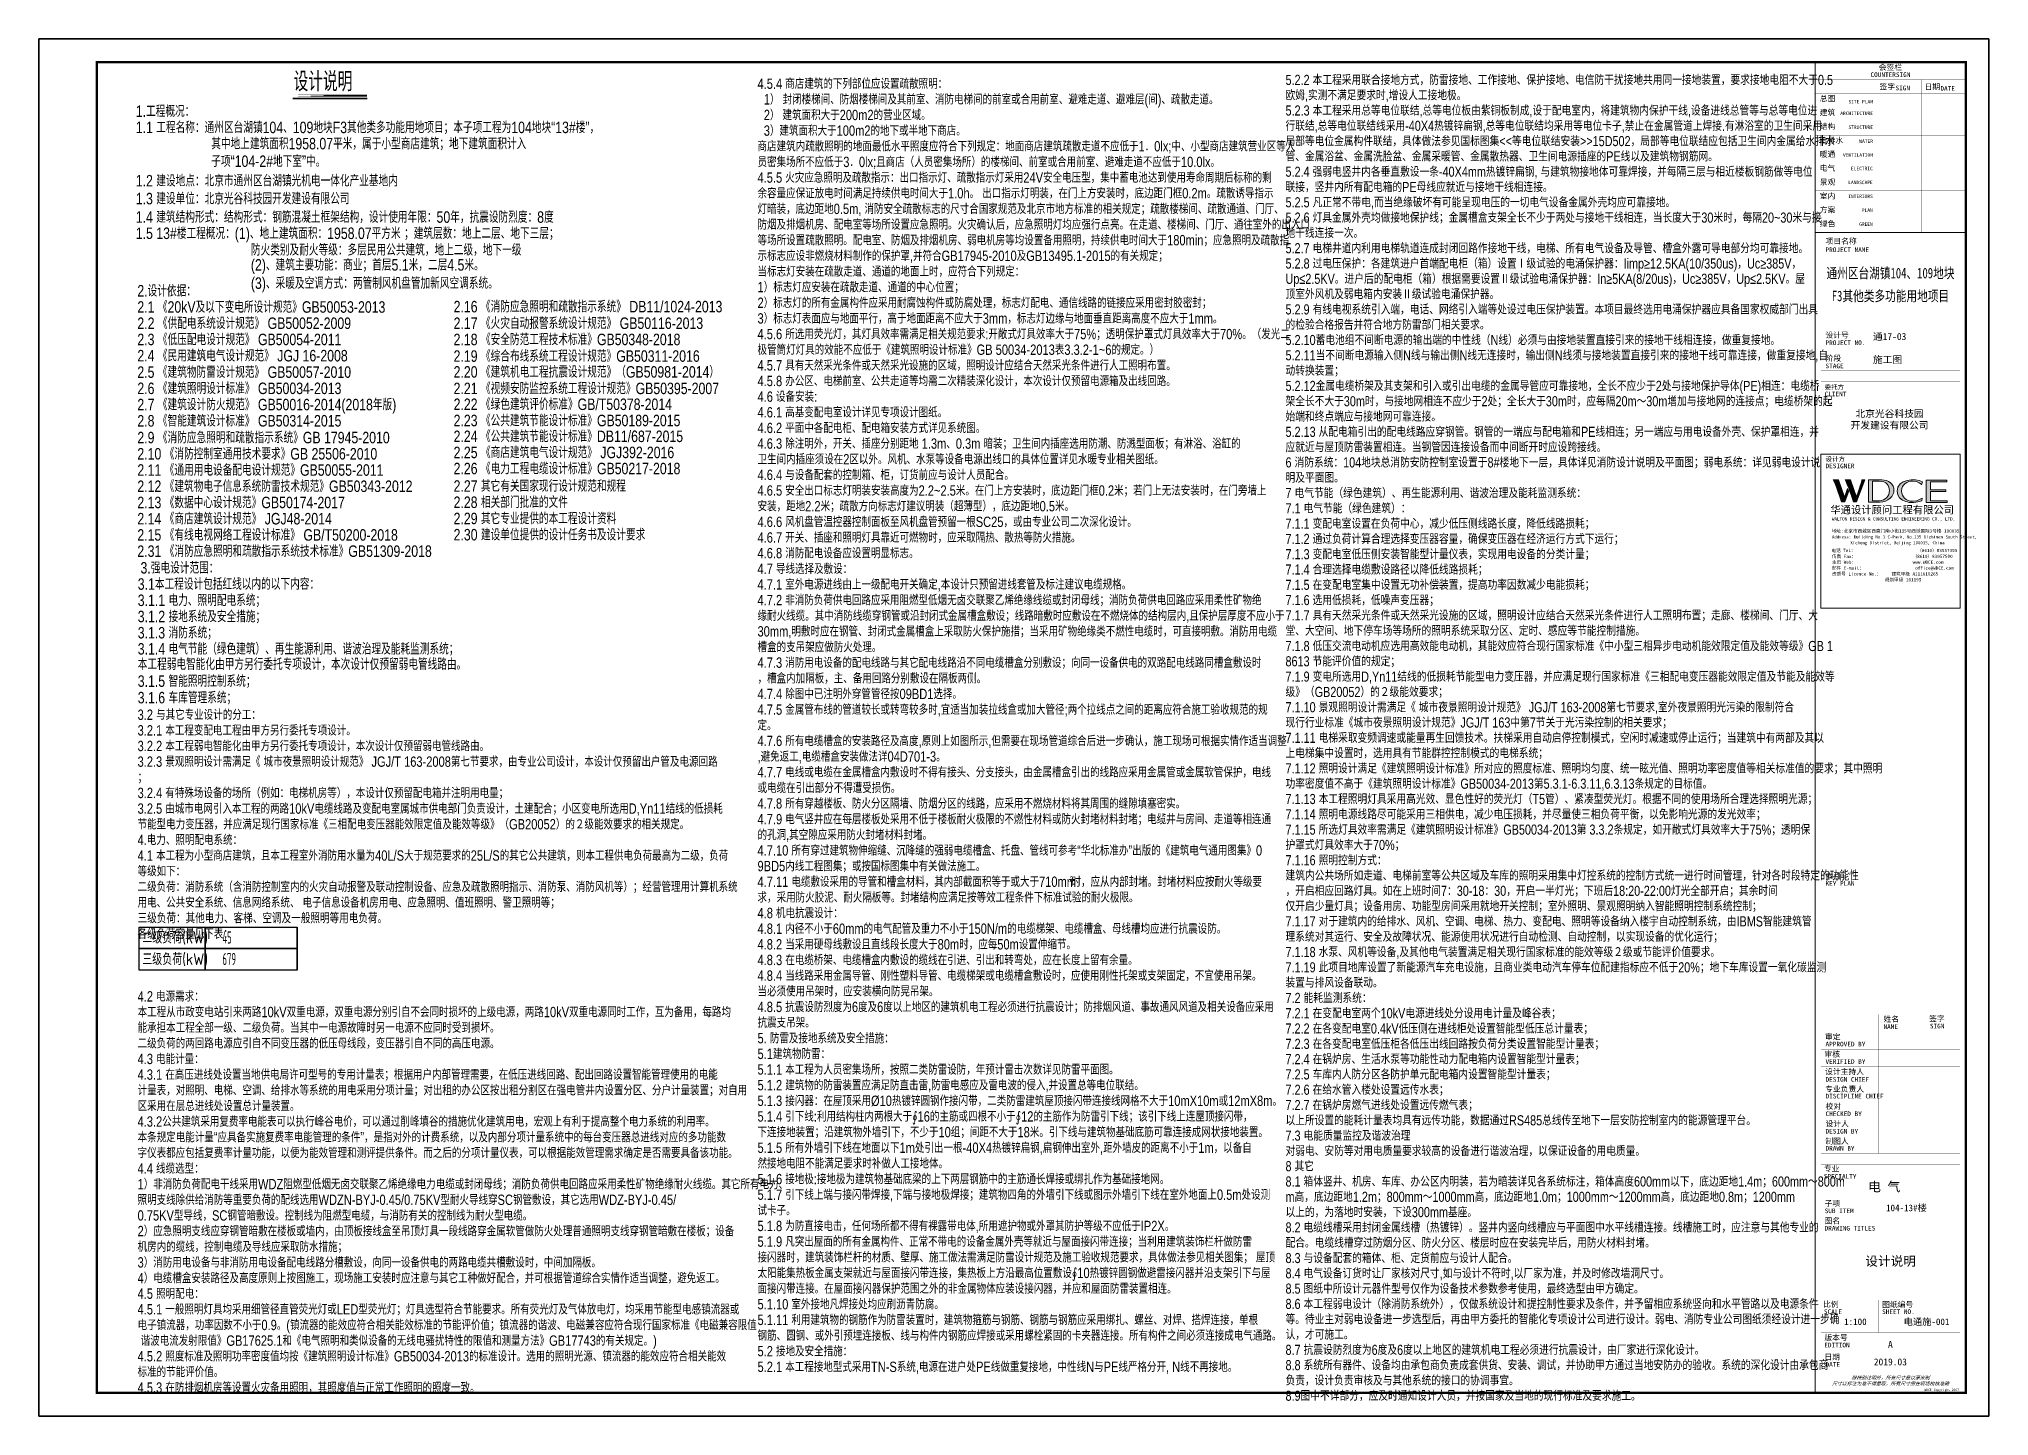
# Model space of a CAD drawing. Extents: x -179932 to 111184, y 127561 to 305761.
# Drawn here: x -179932 to -95832, y 246361 to 305761 of the extents above; entities that cross this region are included whole.
import ezdxf
from ezdxf.enums import TextEntityAlignment as Align

# ---------------------------------------------------------------- set-up
doc = ezdxf.new("R2010")
doc.units = 0
doc.header["$LTSCALE"] = 1000
doc.layers.get('0').update_dxf_attribs({"linetype": 'CONTINUOUS'})
doc.layers.get('Defpoints').update_dxf_attribs({"linetype": 'CONTINUOUS'})
for name, color, linetype in [('DIM-箱柜', 3, 'CONTINUOUS'), ('TEL_TEXT', 3, 'CONTINUOUS'), ('TEL_TITLE', 7, 'CONTINUOUS'), ('内审意见修改', 2, 'CONTINUOUS'), ('字', 7, 'CONTINUOUS')]:
    doc.layers.add(name, color=color, linetype=linetype)
doc.layers.add('内审要求修改2.10', color=6, linetype='CONTINUOUS', plot=False)
doc.layers.get('内审要求修改2.10').off()
doc.styles.add('_HZTXT', font='ROS', dxfattribs={"width": 0.8, "bigfont": 'JD'})
doc.styles.add('_HZXY', font='ros.shx', dxfattribs={"width": 0.7, "bigfont": 'jd.shx'})
doc.styles.get("Standard").update_dxf_attribs({"font": 'GBENOR', "bigfont": 'GBCBIG'})
doc.styles.add('华文细黑', font='STXIHEI.TTF')
doc.styles.add('图签信息$0$hwxh', font='STXIHEI.TTF')
doc.styles.add('图签信息$0$华文细黑', font='STXIHEI.TTF', dxfattribs={"height": 10})

msp = doc.modelspace()

# ---------------------------------------------------------------- texts
at = {"layer": 'TEL_TEXT', "width": 0.8}
for s, height, style, p in [('设计说明', 833.3, '_HZXY', (-168952, 303507)), ('4.5.4 商店建筑的下列部位应设置疏散照明：', 446.51, '_HZTXT', (-148943, 303610)), ('5.2.2 本工程采用联合接地方式，防雷接地、工作接地、保护接地、电信防干扰接地共用同一接地装置，要求接地电阻不大于0.5', 436.59, '_HZTXT', (-126172, 303778)), ('欧姆,实测不满足要求时,增设人工接地极。', 436.59, '_HZTXT', (-126172, 303118)), ('1.工程概况：', 496.1, '_HZTXT', (-175758, 302399)), ('2） 建筑面积大于200m2的营业区域。', 446.51, '_HZTXT', (-148673, 302260)), ('1） 封闭楼梯间、防烟楼梯间及其前室、消防电梯间的前室或合用前室、避难走道、避难层(间)、疏散走道。', 446.51, '_HZTXT', (-148673, 302935)), ('5.2.3 本工程采用总等电位联结,总等电位板由紫铜板制成,设于配电室内，将建筑物内保护干线,设备进线总管等与总等电位进', 436.59, '_HZTXT', (-126172, 302458)), ('1.1 工程名称：通州区台湖镇104、109地块F3其他类多功能用地项目；本子项工程为104地块“13#楼”，', 496.12, '_HZTXT', (-175758, 301699)), ('3）建筑面积大于100m2的地下或半地下商店。', 446.51, '_HZTXT', (-148673, 301585)), ('行联结,总等电位联结线采用-40X4热镀锌扁钢,总等电位联结均采用等电位卡子,禁止在金属管道上焊接.有淋浴室的卫生间采用', 436.59, '_HZTXT', (-126172, 301798)), ('商店建筑内疏散照明的地面最低水平照度应符合下列规定：地面商店建筑疏散走道不应低于1．0lx;中、小型商店建筑营业区等人', 446.51, '_HZTXT', (-148943, 300910)), ('局部等电位金属构件联结，具体做法参见国标图集<<等电位联结安装>>15D502，局部等电位联结应包括卫生间内金属给水排水', 436.59, '_HZTXT', (-126172, 301138)), ('子项“104-2#地下室”中。 ', 496.12, '_HZTXT', (-172502, 300241)), ('员密集场所不应低于3．0lx;且商店（人员密集场所）的楼梯间、前室或合用前室、避难走道不应低于10.0lx。', 446.51, '_HZTXT', (-148943, 300235)), ('管、金属浴盆、金属洗脸盆、金属采暖管、金属散热器、卫生间电源插座的PE线以及建筑物钢筋网。', 436.59, '_HZTXT', (-126172, 300478)), ('5.2.4 强弱电竖井内各垂直敷设一条-40X4mm热镀锌扁钢, 与建筑物接地体可靠焊接，并每隔三层与相近楼板钢筋做等电位', 436.59, '_HZTXT', (-126172, 299818)), ('1.2 建设地点：北京市通州区台湖镇光机电一体化产业基地内 ', 496.12, '_HZTXT', (-175758, 299399)), ('4.5.5 火灾应急照明及疏散指示：出口指示灯、疏散指示灯采用24V安全电压型，集中蓄电池达到使用寿命周期后标称的剩', 446.51, '_HZTXT', (-148943, 299560)), ('联接，竖井内所有配电箱的PE母线应就近与接地干线相连接。', 436.59, '_HZTXT', (-126172, 299158)), ('1.3 建设单位：北京光谷科技园开发建设有限公司', 496.12, '_HZTXT', (-175758, 298629)), ('余容量应保证放电时间满足持续供电时间大于1.0h。 出口指示灯明装，在门上方安装时，底边距门框0.2m。疏散诱导指示', 446.51, '_HZTXT', (-148943, 298885)), ('灯暗装，底边距地0.5m, 消防安全疏散标志的尺寸合国家规范及北京市地方标准的相关规定；疏散楼梯间、疏散通道、门厅、', 446.51, '_HZTXT', (-148943, 298210)), ('5.2.5 凡正常不带电,而当绝缘破坏有可能呈现电压的一切电气设备金属外壳均应可靠接地。', 436.59, '_HZTXT', (-126172, 298498)), ('1.4 建筑结构形式：结构形式：钢筋混凝土框架结构，设计使用年限：50年，抗震设防烈度：8度  ', 496.12, '_HZTXT', (-175758, 297832)), ('防烟及排烟机房、配电室等场所设置应急照明。火灾确认后，应急照明灯均应强行点亮。在走道、楼梯间、门厅、通往室外的出入口', 446.51, '_HZTXT', (-148943, 297535)), ('5.2.6 灯具金属外壳均做接地保护线；金属槽盒支架全长不少于两处与接地干线相连，当长度大于30米时，每隔20~30米与接', 436.59, '_HZTXT', (-126172, 297838)), ('1.5 13#楼工程概况：(1)、地上建筑面积：1958.07平方米 ；建筑层数：地上二层、地下三层；', 496.12, '_HZTXT', (-175758, 297132)), ('防火类别及耐火等级：多层民用公共建筑，地上二级，地下一级 ', 496.12, '_HZTXT', (-170794, 296417)), ('等场所设置疏散照明。配电室、防烟及排烟机房、弱电机房等均设置备用照明，持续供电时间大于180min；应急照明及疏散指', 446.51, '_HZTXT', (-148943, 296860)), ('地干线连接一次。', 436.6, '_HZTXT', (-126172, 297178)), ('5.2.7 电梯井道内利用电梯轨道连成封闭回路作接地干线，电梯、所有电气设备及导管、槽盒外露可导电部分均可靠接地。', 436.59, '_HZTXT', (-126172, 296518)), ('(2)、建筑主要功能：商业；首层5.1米，二层4.5米。  ', 496.12, '_HZTXT', (-170794, 295769)), ('示标志应设非燃烧材料制作的保护罩,并符合GB17945-2010及GB13495.1-2015的有关规定；', 446.51, '_HZTXT', (-148943, 296185)), ('5.2.8 过电压保护：各建筑进户首端配电柜（箱）设置Ⅰ级试验的电涌保护器：Iimp≥12.5KA(10/350us)，Uc≥385V，', 436.59, '_HZTXT', (-126172, 295858)), ('2.设计依据：', 496.1, '_HZTXT', (-175690, 294652)), ('(3)、采暖及空调方式：两管制风机盘管加新风空调系统。', 496.12, '_HZTXT', (-170794, 294982)), ('1）标志灯应安装在疏散走道、通道的中心位置；', 446.51, '_HZTXT', (-148943, 294835)), ('当标志灯安装在疏散走道、通道的地面上时，应符合下列规定：', 446.51, '_HZTXT', (-148943, 295510)), ('Up≤2.5KV。进户后的配电柜（箱）根据需要设置Ⅱ级试验电涌保护器：In≥5KA(8/20us)，Uc≥385V，Up≤2.5KV。屋', 436.59, '_HZTXT', (-126172, 295198)), ('2.1 《20kV及以下变电所设计规范》GB50053-2013', 496.12, '_HZTXT', (-175690, 293952)), ('2）标志灯的所有金属构件应采用耐腐蚀构件或防腐处理，标志灯配电、通信线路的链接应采用密封胶密封；', 446.51, '_HZTXT', (-148943, 294160)), ('顶室外风机及弱电箱内安装Ⅱ级试验电涌保护器。', 436.59, '_HZTXT', (-126172, 294538)), ('5.2.9 有线电视系统引入端，电话、网络引入端等处设过电压保护装置。本项目最终选用电涌保护器应具备国家权威部门出具', 436.59, '_HZTXT', (-126172, 293878)), ('2.2 《供配电系统设计规范》 GB50052-2009', 496.12, '_HZTXT', (-175690, 293252)), ('2.17 《火灾自动报警系统设计规范》 GB50116-2013', 496.12, '_HZTXT', (-162051, 293252)), ('3）标志灯表面应与地面平行，高于地面距离不应大于3mm，标志灯边缘与地面垂直距离高度不应大于1mm。', 446.51, '_HZTXT', (-148943, 293485)), ('的检验合格报告并符合地方防雷部门相关要求。', 436.59, '_HZTXT', (-126172, 293218)), ('2.3 《低压配电设计规范》 GB50054-2011', 496.12, '_HZTXT', (-175690, 292552)), ('2.18 《安全防范工程技术标准》GB50348-2018', 496.12, '_HZTXT', (-162051, 292552)), ('4.5.6 所选用荧光灯，其灯具效率需满足相关规范要求:开敞式灯具效率大于75%%%；透明保护罩式灯具效率大于70%。（发光二', 446.51, '_HZTXT', (-148943, 292810)), ('5.2.10蓄电池组不间断电源的输出端的中性线（N线）必须与由接地装置直接引来的接地干线相连接，做重复接地。', 436.59, '_HZTXT', (-126172, 292558)), ('2.4 《民用建筑电气设计规范》 JGJ 16-2008', 496.12, '_HZTXT', (-175690, 291852)), ('2.19 《综合布线系统工程设计规范》GB50311-2016', 496.12, '_HZTXT', (-162051, 291835)), ('极管筒灯灯具的效能不应低于《建筑照明设计标准》GB 50034-2013表3.3.2-1~6的规定。）', 446.51, '_HZTXT', (-148943, 292135)), ('4.5.7 具有天然采光条件或天然采光设施的区域，照明设计应结合天然采光条件进行人工照明布置。', 446.51, '_HZTXT', (-148943, 291460)), ('5.2.11当不间断电源输入侧N线与输出侧N线无连接时，输出侧N线须与接地装置直接引来的接地干线可靠连接，做重复接地,自', 436.59, '_HZTXT', (-126172, 291898)), ('2.5 《建筑物防雷设计规范》 GB50057-2010', 496.12, '_HZTXT', (-175690, 291143)), ('2.6 《建筑照明设计标准》 GB50034-2013', 496.12, '_HZTXT', (-175690, 290443)), ('2.20 《建筑机电工程抗震设计规范》（GB50981-2014）', 496.12, '_HZTXT', (-162051, 291152)), ('2.21 《视频安防监控系统工程设计规范》GB50395-2007', 496.12, '_HZTXT', (-162051, 290440)), ('4.5.8 办公区、电梯前室、公共走道等均需二次精装深化设计，本次设计仅预留电源箱及出线回路。', 446.51, '_HZTXT', (-148943, 290785)), ('动转换装置；', 436.6, '_HZTXT', (-126172, 291238)), ('5.2.12金属电缆桥架及其支架和引入或引出电缆的金属导管应可靠接地，全长不应少于2处与接地保护导体(PE)相连：电缆桥', 436.59, '_HZTXT', (-126172, 290578)), ('2.22 《绿色建筑评价标准》GB/T50378-2014', 496.12, '_HZTXT', (-162051, 289756)), ('4.6 设备安装:', 446.5, '_HZTXT', (-148943, 290110)), ('架全长不大于30m时，与接地网相连不应少于2处；全长大于30m时，应每隔20m～30m增加与接地网的连接点；电缆桥架的起', 436.59, '_HZTXT', (-126172, 289918)), ('2.8 《智能建筑设计标准》 GB50314-2015', 496.12, '_HZTXT', (-175690, 289043)), ('2.23 《公共建筑节能设计标准》GB50189-2015', 496.12, '_HZTXT', (-162051, 289056)), ('4.6.1 高基变配电室设计详见专项设计图纸。', 446.51, '_HZTXT', (-148943, 289435)), ('始端和终点端应与接地网可靠连接。', 436.59, '_HZTXT', (-126172, 289258)), ('2.9 《消防应急照明和疏散指示系统》GB 17945-2010', 496.12, '_HZTXT', (-175690, 288320)), ('2.24 《公共建筑节能设计标准》DB11/687-2015', 496.12, '_HZTXT', (-162051, 288373)), ('4.6.2 平面中各配电柜、配电箱安装方式详见系统图。', 446.51, '_HZTXT', (-148943, 288760)), ('4.6.3 除注明外，开关、插座分别距地 1.3m、0.3m 暗装；卫生间内插座选用防潮、防溅型面板；有淋浴、浴缸的', 446.51, '_HZTXT', (-148943, 288085)), ('5.2.13 从配电箱引出的配电线路应穿钢管。钢管的一端应与配电箱和PE线相连；另一端应与用电设备外壳、保护罩相连，并', 436.59, '_HZTXT', (-126172, 288598)), ('2.10 《消防控制室通用技术要求》GB 25506-2010', 496.12, '_HZTXT', (-175690, 287620)), ('卫生间内插座须设在2区以外。风机、水泵等设备电源出线口的具体位置详见水暖专业相关图纸。', 446.51, '_HZTXT', (-148943, 287410)), ('应就近与屋顶防雷装置相连。当钢管因连接设备而中间断开时应设跨接线。', 436.59, '_HZTXT', (-126172, 287938)), ('6 消防系统：104地块总消防安防控制室设置于8#楼地下一层，具体详见消防设计说明及平面图；弱电系统：详见弱电设计说', 436.59, '_HZTXT', (-126172, 287278)), ('2.11 《通用用电设备配电设计规范》GB50055-2011', 496.12, '_HZTXT', (-175690, 286920)), ('2.27 其它有关国家现行设计规范和规程', 496.12, '_HZTXT', (-162051, 286230)), ('4.6.4 与设备配套的控制箱、柜，订货前应与设计人员配合。', 446.51, '_HZTXT', (-148943, 286735)), ('明及平面图。', 436.6, '_HZTXT', (-126172, 286618)), ('2.12 《建筑物电子信息系统防雷技术规范》GB50343-2012', 496.12, '_HZTXT', (-175690, 286220)), ('2.13 《数据中心设计规范》GB50174-2017', 496.12, '_HZTXT', (-175690, 285520)), ('2.28 相关部门批准的文件', 496.12, '_HZTXT', (-162051, 285530)), ('4.6.5 安全出口标志灯明装安装高度为2.2~2.5米。在门上方安装时，底边距门框0.2米；若门上无法安装时，在门旁墙上', 446.51, '_HZTXT', (-148943, 286060)), ('7 电气节能（绿色建筑）、再生能源利用、谐波治理及能耗监测系统：', 436.59, '_HZTXT', (-126172, 285958)), ('2.29 其它专业提供的本工程设计资料', 496.12, '_HZTXT', (-162051, 284830)), ('4.6.6 风机盘管温控器控制面板至风机盘管预留一根SC25，或由专业公司二次深化设计。', 446.51, '_HZTXT', (-148943, 284710)), ('安装，距地2.2米；疏散方向标志灯建议明装（超薄型），底边距地0.5米。', 446.51, '_HZTXT', (-148943, 285385)), ('7.1 电气节能（绿色建筑）：', 436.59, '_HZTXT', (-126172, 285298)), ('7.1.1 变配电室设置在负荷中心，减少低压侧线路长度，降低线路损耗；', 436.59, '_HZTXT', (-126172, 284638)), ('2.30 建设单位提供的设计任务书及设计要求', 496.12, '_HZTXT', (-162051, 284130)), ('4.6.7 开关、插座和照明灯具靠近可燃物时，应采取隔热、散热等防火措施。', 446.51, '_HZTXT', (-148943, 284035)), ('7.1.2 通过负荷计算合理选择变压器容量，确保变压器在经济运行方式下运行；', 436.59, '_HZTXT', (-126172, 283978)), ('4.6.8 消防配电设备应设置明显标志。', 446.51, '_HZTXT', (-148943, 283360)), ('7.1.3 变配电室低压侧安装智能型计量仪表，实现用电设备的分类计量；', 436.59, '_HZTXT', (-126172, 283318)), ('3.强电设计范围：', 496.1, '_HZTXT', (-175554, 282701)), ('4.7 导线选择及敷设：', 446.51, '_HZTXT', (-148943, 282685)), ('7.1.4 合理选择电缆敷设路径以降低线路损耗；', 436.59, '_HZTXT', (-126172, 282658)), ('3.1本工程设计包括红线以内的以下内容：', 496.12, '_HZTXT', (-175673, 282001)), ('3.1.1 电力、照明配电系统；', 496.12, '_HZTXT', (-175673, 281301)), ('4.7.1 室外电源进线由上一级配电开关确定,本设计只预留进线套管及标注建议电缆规格。', 446.51, '_HZTXT', (-148943, 282010)), ('4.7.2 非消防负荷供电回路应采用阻燃型低烟无卤交联聚乙烯绝缘线缆或封闭母线；消防负荷供电回路应采用柔性矿物绝', 446.51, '_HZTXT', (-148943, 281335)), ('7.1.5 在变配电室集中设置无功补偿装置，提高功率因数减少电能损耗；', 436.59, '_HZTXT', (-126172, 281998)), ('7.1.6 选用低损耗，低噪声变压器；', 436.59, '_HZTXT', (-126172, 281338)), ('3.1.2 接地系统及安全措施；', 496.12, '_HZTXT', (-175673, 280601)), ('缘耐火线缆。其中消防线缆穿钢管或沿封闭式金属槽盒敷设；线路暗敷时应敷设在不燃烧体的结构层内,且保护层厚度不应小于', 446.51, '_HZTXT', (-148943, 280660)), ('7.1.7 具有天然采光条件或天然采光设施的区域，照明设计应结合天然采光条件进行人工照明布置；走廊、楼梯间、门厅、大', 436.59, '_HZTXT', (-126172, 280678)), ('3.1.3 消防系统；', 496.12, '_HZTXT', (-175673, 279901)), ('30mm,明敷时应在钢管、封闭式金属槽盒上采取防火保护施措；当采用矿物绝缘类不燃性电缆时，可直接明敷。消防用电缆', 446.51, '_HZTXT', (-148943, 279985)), ('堂、大空间、地下停车场等场所的照明系统采取分区、定时、感应等节能控制措施。', 436.59, '_HZTXT', (-126172, 280018)), ('3.1.4 电气节能（绿色建筑）、再生能源利用、谐波治理及能耗监测系统；', 496.12, '_HZTXT', (-175673, 279205)), ('槽盒的支吊架应做防火处理。', 446.51, '_HZTXT', (-148943, 279310)), ('7.1.8 低压交流电动机应选用高效能电动机，其能效应符合现行国家标准《中小型三相异步电动机能效限定值及能效等级》GB 1', 436.59, '_HZTXT', (-126172, 279358)), ('本工程弱电智能化由甲方另行委托专项设计，本次设计仅预留弱电管线路由。', 496.12, '_HZTXT', (-175673, 278546)), ('4.7.3 消防用电设备的配电线路与其它配电线路沿不同电缆槽盒分别敷设；向同一设备供电的双路配电线路同槽盒敷设时', 446.51, '_HZTXT', (-148943, 278635)), ('，槽盒内加隔板，主、备用回路分别敷设在隔板两侧。', 446.51, '_HZTXT', (-148943, 277960)), ('8613 节能评价值的规定；', 436.59, '_HZTXT', (-126172, 278698)), ('7.1.9 变电所选用D,Yn11结线的低损耗节能型电力变压器，并应满足现行国家标准《三相配电变压器能效限定值及节能及能效等', 436.59, '_HZTXT', (-126172, 278038)), ('3.1.5 智能照明控制系统；', 496.12, '_HZTXT', (-175673, 277814)), ('3.1.6 车库管理系统；', 496.12, '_HZTXT', (-175673, 277101)), ('4.7.4 除图中已注明外穿管管径按09BD1选择。', 446.51, '_HZTXT', (-148943, 277285)), ('级》（GB20052）的２级能效要求；', 436.59, '_HZTXT', (-126172, 277378)), ('3.2 与其它专业设计的分工：', 446.51, '_HZTXT', (-175680, 276390)), ('4.7.5 金属管布线的管道较长或转弯较多时,宜适当加装拉线盒或加大管径;两个拉线点之间的距离应符合施工验收规范的规', 446.51, '_HZTXT', (-148943, 276610)), ('7.1.10 景观照明设计需满足《 城市夜景照明设计规范》 JGJ/T 163-2008第七节要求,室外夜景照明光污染的限制符合', 436.59, '_HZTXT', (-126172, 276718)), ('3.2.1 本工程变配电工程由甲方另行委托专项设计。', 446.51, '_HZTXT', (-175680, 275715)), ('定。', 446.5, '_HZTXT', (-148943, 275935)), ('现行行业标准《城市夜景照明设计规范》JGJ/T 163中第7节关于光污染控制的相关要求；', 436.59, '_HZTXT', (-126172, 276058)), ('7.1.11 电梯采取变频调速或能量再生回馈技术。扶梯采用自动启停控制模式，空闲时减速或停止运行；当建筑中有两部及其以', 436.59, '_HZTXT', (-126172, 275398)), ('3.2.2 本工程弱电智能化由甲方另行委托专项设计，本次设计仅预留弱电管线路由。', 446.51, '_HZTXT', (-175680, 275040)), ('4.7.6 所有电缆槽盒的安装路径及高度,原则上如图所示,但需要在现场管道综合后进一步确认，施工现场可根据实情作适当调整', 446.51, '_HZTXT', (-148943, 275260)), (',避免返工,电缆槽盒安装做法详04D701-3。', 446.51, '_HZTXT', (-148943, 274585)), ('上电梯集中设置时，选用具有节能群控控制模式的电梯系统；', 436.59, '_HZTXT', (-126172, 274738)), ('3.2.3 景观照明设计需满足《 城市夜景照明设计规范》 JGJ/T 163-2008第七节要求，由专业公司设计，本设计仅预留出户管及电源回路', 446.51, '_HZTXT', (-175680, 274365)), ('4.7.7 电线或电缆在金属槽盒内敷设时不得有接头、分支接头，由金属槽盒引出的线路应采用金属管或金属软管保护，电线', 446.51, '_HZTXT', (-148943, 273910)), ('7.1.12 照明设计满足《建筑照明设计标准》所对应的照度标准、照明均匀度、统一眩光值、照明功率密度值等相关标准值的要求；其中照明', 436.59, '_HZTXT', (-126172, 274078)), ('3.2.4 有特殊场设备的场所（例如：电梯机房等），本设计仅预留配电箱并注明用电量；', 446.51, '_HZTXT', (-175680, 273015)), ('；', 447, '_HZTXT', (-175680, 273690)), ('或电缆在引出部分不得遭受损伤。', 446.51, '_HZTXT', (-148943, 273235)), ('功率密度值不高于《建筑照明设计标准》GB50034-2013第5.3.1-6.3.11,6.3.13条规定的目标值。', 436.59, '_HZTXT', (-126172, 273418)), ('3.2.5 由城市电网引入本工程的两路10kV电缆线路及变配电室属城市供电部门负责设计，土建配合；小区变电所选用D,Yn11结线的低损耗', 446.51, '_HZTXT', (-175680, 272340)), ('4.7.8 所有穿越楼板、防火分区隔墙、防烟分区的线路，应采用不燃烧材料将其周围的缝隙填塞密实。', 446.51, '_HZTXT', (-148943, 272560)), ('7.1.13 本工程照明灯具采用高光效、显色性好的荧光灯（T5管）、紧凑型荧光灯。根据不同的使用场所合理选择照明光源；', 436.59, '_HZTXT', (-126172, 272758)), ('7.1.14 照明电源线路尽可能采用三相供电，减少电压损耗，并尽量使三相负荷平衡，以免影响光源的发光效率；', 436.59, '_HZTXT', (-126172, 272098)), ('节能型电力变压器，并应满足现行国家标准《三相配电变压器能效限定值及能效等级》（GB20052）的２级能效要求的相关规定。', 446.51, '_HZTXT', (-175680, 271665)), ('4.7.9 电气竖井应在每层楼板处采用不低于楼板耐火极限的不燃性材料或防火封堵材料封堵；电缆井与房间、走道等相连通', 446.51, '_HZTXT', (-148943, 271885)), ('的孔洞,其空隙应采用防火封堵材料封堵。', 446.51, '_HZTXT', (-148943, 271210)), ('7.1.15 所选灯具效率需满足《建筑照明设计标准》GB50034-2013第 3.3.2条规定，如开敞式灯具效率大于75%；透明保', 436.59, '_HZTXT', (-126172, 271438)), ('4.电力、照明配电系统：', 446.51, '_HZTXT', (-175680, 270990)), ('4.1 本工程为小型商店建筑，且本工程室外消防用水量为40L/S大于规范要求的25L/S的其它公共建筑，则本工程供电负荷最高为二级，负荷', 446.51, '_HZTXT', (-175680, 270315)), ('4.7.10 所有穿过建筑物伸缩缝、沉降缝的强弱电缆槽盒、托盘、管线可参考“华北标准办”出版的《建筑电气通用图集》0', 446.51, '_HZTXT', (-148943, 270535)), ('护罩式灯具效率大于70%；', 436.59, '_HZTXT', (-126172, 270778)), ('等级如下：', 446.5, '_HZTXT', (-175680, 269640)), ('9BD5内线工程图集；或按国标图集中有关做法施工。', 446.51, '_HZTXT', (-148943, 269860)), ('7.1.16 照明控制方式：', 436.59, '_HZTXT', (-126172, 270118)), ('二级负荷：消防系统（含消防控制室内的火灾自动报警及联动控制设备、应急及疏散照明指示、消防泵、消防风机等）；经营管理用计算机系统', 446.51, '_HZTXT', (-175680, 268965)), ('4.7.11 电缆敷设采用的导管和槽盒材料，其内部截面积等于或大于710mm', 446.51, '_HZTXT', (-148943, 269185)), ('2', 225, '_HZTXT', (-135492, 269410)), ('时，应从内部封堵。封堵材料应按耐火等级要', 446.51, '_HZTXT', (-135402, 269185)), ('建筑内公共场所如走道、电梯前室等公共区域及车库的照明采用集中灯控系统的控制方式统一进行时间管理，针对各时段特定的功能性', 436.59, '_HZTXT', (-126172, 269458)), ('，开启相应回路灯具。如在上班时间7：30-18：30，开启一半灯光；下班后18:20-22:00灯光全部开启；其余时间', 436.59, '_HZTXT', (-126172, 268798)), ('用电、公共安全系统、信息网络系统、 电子信息设备机房用电、应急照明、值班照明、警卫照明等；', 446.51, '_HZTXT', (-175680, 268290)), ('4.8 机电抗震设计：', 446.51, '_HZTXT', (-148943, 267835)), ('求，采用防火胶泥、耐火隔板等。封堵结构应满足按等效工程条件下标准试验的耐火极限。', 446.51, '_HZTXT', (-148943, 268510)), ('仅开启少量灯具；设备用房、功能型房间采用就地开关控制；室外照明、景观照明纳入智能照明控制系统控制；', 436.59, '_HZTXT', (-126172, 268138)), ('三级负荷：其他电力、客梯、空调及一般照明等用电负荷。  ', 450, '_HZTXT', (-175680, 267615)), ('4.8.1 内径不小于60mm的电气配管及重力不小于150N/m的电缆梯架、电缆槽盒、母线槽均应进行抗震设防。', 446.51, '_HZTXT', (-148943, 267160)), ('7.1.17 对于建筑内的给排水、风机、空调、电梯、热力、变配电、照明等设备纳入楼宇自动控制系统，由IBMS智能建筑管', 436.59, '_HZTXT', (-126172, 267478)), ('各级负荷容量见下表：', 446.5, '_HZTXT', (-175680, 266940)), ('4.8.2 当采用硬母线敷设且直线段长度大于80m时，应每50m设置伸缩节。', 446.51, '_HZTXT', (-148943, 266485)), ('理系统对其运行、安全及故障状况、能源使用状况进行自动检测、自动控制，以实现设备的优化运行；', 436.59, '_HZTXT', (-126172, 266818)), ('7.1.18 水泵、风机等设备,及其他电气装置满足相关现行国家标准的能效等级２级或节能评价值要求。', 436.59, '_HZTXT', (-126172, 266158)), ('4.8.3 在电缆桥架、电缆槽盒内敷设的缆线在引进、引出和转弯处，应在长度上留有余量。', 446.51, '_HZTXT', (-148943, 265810)), ('7.1.19 此项目地库设置了新能源汽车充电设施，且商业类电动汽车停车位配建指标应不低于20%；地下车库设置一氧化碳监测', 436.59, '_HZTXT', (-126172, 265498)), ('4.8.4 当线路采用金属导管、刚性塑料导管、电缆梯架或电缆槽盒敷设时，应使用刚性托架或支架固定，不宜使用吊架。', 446.51, '_HZTXT', (-148943, 265135)), ('当必须使用吊架时，应安装横向防晃吊架。', 446.51, '_HZTXT', (-148943, 264460)), ('装置与排风设备联动。', 436.6, '_HZTXT', (-126172, 264838)), ('4.2 电源需求：', 446.5, '_HZTXT', (-175680, 264240)), ('4.8.5 抗震设防烈度为6度及6度以上地区的建筑机电工程必须进行抗震设计；防排烟风道、事故通风风道及相关设备应采用', 446.51, '_HZTXT', (-148943, 263785)), ('7.2 能耗监测系统：', 436.59, '_HZTXT', (-126172, 264178)), ('本工程从市政变电站引来两路10kV双重电源，双重电源分别引自不会同时损坏的上级电源，两路10kV双重电源同时工作，互为备用，每路均', 446.51, '_HZTXT', (-175680, 263565)), ('能承担本工程全部一级、二级负荷。当其中一电源故障时另一电源不应同时受到损坏。', 446.51, '_HZTXT', (-175680, 262890)), ('抗震支吊架。', 446.5, '_HZTXT', (-148943, 263110)), ('7.2.1 在变配电室两个10kV电源进线处分设用电计量及峰谷表； ', 436.59, '_HZTXT', (-126172, 263518)), ('7.2.2 在各变配电室0.4kV低压侧在进线柜处设置智能型低压总计量表；', 436.59, '_HZTXT', (-126172, 262858)), ('二级负荷的两回路电源应引自不同变压器的低压母线段，变压器引自不同的高压电源。', 446.51, '_HZTXT', (-175680, 262215)), ('5. 防雷及接地系统及安全措施：', 446.51, '_HZTXT', (-148943, 262435)), ('7.2.3 在各变配电室低压柜各低压出线回路按负荷分类设置智能型计量表；', 436.59, '_HZTXT', (-126172, 262198)), ('4.3 电能计量：', 446.5, '_HZTXT', (-175680, 261540)), ('5.1建筑物防雷：', 446.5, '_HZTXT', (-148943, 261760)), ('5.1.1 本工程为人员密集场所，按照二类防雷设防，年预计雷击次数详见防雷平面图。', 446.51, '_HZTXT', (-148943, 261085)), ('7.2.4 在锅炉房、生活水泵等功能性动力配电箱内设置智能型计量表；', 436.59, '_HZTXT', (-126172, 261538)), ('4.3.1 在高压进线处设置当地供电局许可型号的专用计量表；根据用户内部管理需要，在低压进线回路、配出回路设置智能管理使用的电能', 446.51, '_HZTXT', (-175680, 260865)), ('5.1.2 建筑物的防雷装置应满足防直击雷,防雷电感应及雷电波的侵入,并设置总等电位联结。', 446.51, '_HZTXT', (-148943, 260410)), ('7.2.5 车库内人防分区各防护单元配电箱内设置智能型计量表；', 436.59, '_HZTXT', (-126172, 260878)), ('计量表，对照明、电梯、空调、给排水等系统的用电采用分项计量；对出租的办公区按出租分割区在强电管井内设置分区、分户计量装置；对自用', 446.51, '_HZTXT', (-175680, 260190)), ('区采用在层总进线处设置总计量装置。', 446.51, '_HZTXT', (-175680, 259515)), ('5.1.3 接闪器：在屋顶采用%%c10热镀锌圆钢作接闪带，二类防雷建筑屋顶接闪带连接线网格不大于10mX10m或12mX8m。', 446.51, '_HZTXT', (-148943, 259735)), ('7.2.6 在给水管入楼处设置远传水表；', 436.59, '_HZTXT', (-126172, 260218)), ('7.2.7 在锅炉房燃气进线处设置远传燃气表；', 436.59, '_HZTXT', (-126172, 259558)), ('4.3.2公共建筑采用复费率电能表可以执行峰谷电价，可以通过削峰填谷的措施优化建筑用电，宏观上有利于提高整个电力系统的利用率。', 446.51, '_HZTXT', (-175680, 258840)), ('5.1.4 引下线:利用结构柱内两根大于∮16的主筋或四根不小于∮12的主筋作为防雷引下线；该引下线上连屋顶接闪带，', 446.51, '_HZTXT', (-148943, 259060)), ('以上所设置的能耗计量表均具有远传功能，数据通过RS485总线传至地下一层安防控制室内的能源管理平台。', 436.59, '_HZTXT', (-126172, 258898)), ('本条规定电能计量“应具备实施复费率电能管理的条件”，是指对外的计费系统，以及内部分项计量系统中的每台变压器总进线对应的多功能数', 446.51, '_HZTXT', (-175680, 258165)), ('下连接地装置；沿建筑物外墙引下，不少于10组；间距不大于18米。引下线与建筑物基础底筋可靠连接成网状接地装置。', 446.51, '_HZTXT', (-148943, 258385)), ('5.1.5 所有外墙引下线在地面以下1m处引出一根-40X4热镀锌扁钢,扁钢伸出室外,距外墙皮的距离不小于1m，以备自', 446.51, '_HZTXT', (-148943, 257710)), ('7.3 电能质量监控及谐波治理', 436.59, '_HZTXT', (-126172, 258238)), ('字仪表都应包括复费率计量功能，以便为能效管理和测评提供条件。而之后的分项计量仪表，可以根据能效管理需求确定是否需要具备该功能。', 446.51, '_HZTXT', (-175680, 257490)), ('然接地电阻不能满足要求时补做人工接地体。', 446.51, '_HZTXT', (-148943, 257035)), ('对弱电、安防等对用电质量要求较高的设备进行谐波治理，以保证设备的用电质量。', 436.59, '_HZTXT', (-126172, 257578)), ('8 其它', 436.6, '_HZTXT', (-126172, 256918)), ('4.4 线缆选型：', 446.5, '_HZTXT', (-175680, 256815)), ('1）非消防负荷配电干线采用WDZ阻燃型低烟无卤交联聚乙烯绝缘电力电缆或封闭母线；消防负荷供电回路应采用柔性矿物绝缘耐火线缆。其它所有电力、', 446.51, '_HZTXT', (-175680, 256140)), ('5.1.6 接地极:接地极为建筑物基础底梁的上下两层钢筋中的主筋通长焊接或绑扎作为基础接地网。', 446.51, '_HZTXT', (-148943, 256360)), ('8.1 箱体竖井、机房、车库、办公区内明装，若为暗装详见各系统标注，箱体高度600mm以下，底边距地1.4m；600mm～800m', 436.59, '_HZTXT', (-126172, 256258)), ('照明支线除供给消防等重要负荷的配线选用WDZN-BYJ-0.45/0.75KV型耐火导线穿SC钢管敷设，其它选用WDZ-BYJ-0.45/', 446.51, '_HZTXT', (-175680, 255465)), ('5.1.7 引下线上端与接闪带焊接,下端与接地极焊接；建筑物四角的外墙引下线或图示外墙引下线在室外地面上0.5m处设测', 446.51, '_HZTXT', (-148943, 255685)), ('m高，底边距地1.2m；800mm～1000mm高，底边距地1.0m；1000mm～1200mm高，底边距地0.8m；1200mm', 436.59, '_HZTXT', (-126172, 255598)), ('0.75KV型导线，SC钢管暗敷设。控制线为阻燃型电缆，与消防有关的控制线为耐火型电缆。', 446.51, '_HZTXT', (-175680, 254790)), ('试卡子。', 446.5, '_HZTXT', (-148943, 255010)), ('5.1.8 为防直接电击，任何场所都不得有裸露带电体,所用遮护物或外罩其防护等级不应低于IP2X。', 446.51, '_HZTXT', (-148943, 254335)), ('以上的，为落地时安装，下设300mm基座。', 436.59, '_HZTXT', (-126172, 254938)), ('2）应急照明支线应穿钢管暗敷在楼板或墙内，由顶板接线盒至吊顶灯具一段线路穿金属软管做防火处理普通照明支线穿钢管暗敷在楼板；设备', 446.51, '_HZTXT', (-175680, 254115)), ('5.1.9 凡突出屋面的所有金属构件、正常不带电的设备金属外壳等就近与屋面接闪带连接；当利用建筑装饰栏杆做防雷', 446.51, '_HZTXT', (-148943, 253660)), ('配合。电缆线槽穿过防烟分区、防火分区、楼层时应在安装完毕后，用防火材料封堵。', 436.59, '_HZTXT', (-126172, 253618)), ('8.2 电缆线槽采用封闭金属线槽（热镀锌）。竖井内竖向线槽应与平面图中水平线槽连接。线槽施工时，应注意与其他专业的', 436.59, '_HZTXT', (-126172, 254278)), ('机房内的缆线，控制电缆及导线应采取防水措施；', 446.51, '_HZTXT', (-175680, 253440)), ('3）消防用电设备与非消防用电设备配电线路分槽敷设，向同一设备供电的两路电缆共槽敷设时，中间加隔板。', 446.51, '_HZTXT', (-175680, 252765)), ('接闪器时，建筑装饰栏杆的材质、壁厚、施工做法需满足防雷设计规范及施工验收规范要求，具体做法参见相关图集； 屋顶', 446.51, '_HZTXT', (-148943, 252985)), ('8.3 与设备配套的箱体、柜、定货前应与设计人配合。 ', 436.59, '_HZTXT', (-126172, 252958)), ('4）电缆槽盒安装路径及高度原则上按图施工，现场施工安装时应注意与其它工种做好配合，并可根据管道综合实情作适当调整，避免返工。', 446.51, '_HZTXT', (-175680, 252090)), ('太阳能集热板金属支架就近与屋面接闪带连接，集热板上方沿最高位置敷设∮10热镀锌圆钢做避雷接闪器并沿支架引下与屋', 446.51, '_HZTXT', (-148943, 252310)), ('8.4 电气设备订货时让厂家核对尺寸,如与设计不符时,以厂家为准，并及时修改墙洞尺寸。', 436.59, '_HZTXT', (-126172, 252298)), ('4.5 照明配电：', 446.5, '_HZTXT', (-175680, 251415)), ('面接闪带连接。在屋面接闪器保护范围之外的非金属物体应装设接闪器，并应和屋面防雷装置相连。', 446.51, '_HZTXT', (-148943, 251635)), ('8.5 图纸中所设计元器件型号仅作为设备技术参数参考使用，最终选型由甲方确定。', 436.59, '_HZTXT', (-126172, 251638)), ('8.6 本工程弱电设计（除消防系统外），仅做系统设计和提控制性要求及条件，并予留相应系统竖向和水平管路以及电源条件', 436.59, '_HZTXT', (-126172, 250978)), ('4.5.1 一般照明灯具均采用细管径直管荧光灯或LED型荧光灯；灯具选型符合节能要求。所有荧光灯及气体放电灯，均采用节能型电感镇流器或', 446.51, '_HZTXT', (-175680, 250740)), ('5.1.10 室外接地凡焊接处均应刷沥青防腐。', 446.51, '_HZTXT', (-148943, 250960)), ('5.1.11 利用建筑物的钢筋作为防雷装置时，建筑物箍筋与钢筋、钢筋与钢筋应采用绑扎、螺丝、对焊、搭焊连接，单根', 446.51, '_HZTXT', (-148943, 250285)), ('等。待业主对弱电设备进一步选型后，再由甲方委托的智能化专项设计公司进行设计。弱电、消防专业公司图纸须经设计进一步确', 436.59, '_HZTXT', (-126172, 250318)), ('电子镇流器，功率因数不小于0.9。(镇流器的能效应符合相关能效标准的节能评价值；镇流器的谐波、电磁兼容应符合现行国家标准《电磁兼容限值', 446.51, '_HZTXT', (-175680, 250065)), (' 谐波电流发射限值》GB17625.1和《电气照明和类似设备的无线电骚扰特性的限值和测量方法》GB17743的有关规定。)', 446.51, '_HZTXT', (-175680, 249390)), ('钢筋、圆钢、或外引预埋连接板、线与构件内钢筋应焊接或采用螺栓紧固的卡夹器连接。所有构件之间必须连接成电气通路。', 446.51, '_HZTXT', (-148943, 249610)), ('认，才可施工。', 436.6, '_HZTXT', (-126172, 249658)), ('4.5.2 照度标准及照明功率密度值均按《建筑照明设计标准》GB50034-2013的标准设计。选用的照明光源、镇流器的能效应符合相关能效', 446.51, '_HZTXT', (-175680, 248715)), ('5.2 接地及安全措施：', 446.51, '_HZTXT', (-148943, 248935)), ('8.7 抗震设防烈度为6度及6度以上地区的建筑机电工程必须进行抗震设计，由厂家进行深化设计。', 436.59, '_HZTXT', (-126172, 248998)), ('标准的节能评价值。', 446.5, '_HZTXT', (-175680, 248040)), ('5.2.1 本工程接地型式采用TN-S系统,电源在进户处PE线做重复接地，中性线N与PE线严格分开, N线不再接地。', 446.51, '_HZTXT', (-148943, 248260)), ('负责，设计负责审核及与其他系统的接口的协调事宜。', 436.59, '_HZTXT', (-126172, 247678)), ('8.8 系统所有器件、设备均由承包商负责成套供货、安装、调试，并协助甲方通过当地安防办的验收。系统的深化设计由承包商', 436.59, '_HZTXT', (-126172, 248338)), ('4.5.3 在防排烟机房等设置火灾备用照明，其照度值与正常工作照明的照度一致。', 446.51, '_HZTXT', (-175680, 247365)), ('8.9图中不详部分，应及时通知设计人员，并按国家及当地的现行标准及要求施工。', 436.59, '_HZTXT', (-126172, 247018))]:
    msp.add_text(s, height=height, dxfattribs=dict(at, style=style)).set_placement(p)
at = {"layer": 'TEL_TEXT'}
for s, p in [('二级负荷(kW)', (-175477, 266742)), ('三级负荷(kW)', (-175477, 265814))]:
    msp.add_text(s, height=506.4, dxfattribs=at).set_placement(p)
at = {"layer": 'TEL_TEXT', "width": 0.6}
for s, p in [('45', (-172017, 266742)), ('679', (-172017, 265814))]:
    msp.add_text(s, height=525, dxfattribs=at).set_placement(p)
at = {"layer": '内审意见修改', "style": '_HZTXT', "width": 0.8}
for s, p in [('其中地上建筑面积1958.07平米，属于小型商店建筑；地下建筑面积计入', (-172502, 300999)), ('2.16 《消防应急照明和疏散指示系统》 DB11/1024-2013', (-162051, 293968)), ('2.7 《建筑设计防火规范》 GB50016-2014(2018年版)', (-175690, 289743)), ('2.25 《商店建筑电气设计规范》 JGJ392-2016', (-162051, 287678)), ('2.26 《电力工程电缆设计标准》GB50217-2018', (-162051, 286984)), ('2.14 《商店建筑设计规范》 JGJ48-2014 ', (-175690, 284820)), ('2.15 《有线电视网络工程设计标准》 GB/T50200-2018 ', (-175690, 284120)), ('2.31 《消防应急照明和疏散指示系统技术标准》GB51309-2018', (-175690, 283420))]:
    msp.add_text(s, height=496.12, dxfattribs=at).set_placement(p)
at = {"layer": '字', "style": '华文细黑'}
for s, height, p in [('电 气', 407.8, (-101049, 256050)), ('104-13#楼', 285.4, (-100272, 255195)), ('1:100', 285.4, (-102079, 250284)), ('电通施-001', 285.4, (-99514, 250284))]:
    msp.add_text(s, height=height, dxfattribs=at).set_placement(p)
at = {"layer": '字', "insert": (-100075, 253020), "char_height": 400, "width": 78154.16, "attachment_point": 5, "style": '华文细黑'}
msp.add_mtext('设计说明', dxfattribs=at)

# ---------------------------------------------------------------- blocks, each defined once
blk = doc.blocks.new('SADF AGF AERG AER GER')
at = {"layer": 'DIM-箱柜'}
blk.add_lwpolyline([(-462150, -1228514), (-378050, -1228514), (-378050, -1287914), (-462150, -1287914)], close=True, dxfattribs=at)
blk = doc.blocks.new('A$C6873132B')
at = {"layer": 'DIM-箱柜'}
blk.add_blockref('SADF AGF AERG AER GER', (378050, 1287914), dxfattribs=at)
blk = doc.blocks.new('图签信息$0$WDCE Copyright200X')
at = {"const_width": 0.016}
blk.add_lwpolyline([(-10.6, 1.26, 1), (-11.4, 1.26, 1)], format="xyb", close=True, dxfattribs=at)
at = {"style": '图签信息$0$华文细黑'}
for s, p in [('WDCE ', (-11.46, 0.5)), ('     Copyright ', (-3.51, 0.5))]:
    blk.add_text(s, height=1, dxfattribs=at).set_placement(p, align=Align.BOTTOM_RIGHT)
blk.add_text('c', height=0.6, dxfattribs=at).set_placement((-11.04, 1.35), align=Align.MIDDLE_CENTER)
blk.add_attdef('200X', text='', height=1, dxfattribs=at).set_placement((-0.45, 0.5), align=Align.BOTTOM_RIGHT)
blk = doc.blocks.new('图签信息$0$logo2')
h = blk.add_hatch(color=7)
h.paths.add_polyline_path([(19.02, -7.36), (15.84, -7.36), (15.84, -3.97), (18.97, -3.97), (18.97, -4.24), (16.46, -4.24), (16.46, -5.45), (18.81, -5.45), (18.81, -5.69), (16.47, -5.69), (16.47, -7.12), (19.02, -7.12)])
edge = h.paths.add_edge_path()
edge.add_spline(control_points=[(15.26, -4.21), (15.26, -4.21), (15.13, -4.65), (15.13, -4.65), (15.13, -4.65), (14.62, -4.1), (13.73, -4.1), (13.04, -4.1), (12.07, -4.54), (12.08, -5.62), (12.08, -6.49), (12.77, -7.16), (13.73, -7.17), (14.66, -7.17), (15.23, -6.68), (15.23, -6.68), (15.23, -6.68), (15.16, -7.11), (15.16, -7.11), (13.63, -7.7), (11.42, -7.29), (11.41, -5.64), (11.4, -3.72), (14.16, -3.66), (15.26, -4.21)], knot_values=[0, 0, 0, 0, 1, 1, 1, 2, 2, 2, 3, 3, 3, 4, 4, 4, 5, 5, 5, 6, 6, 6, 7, 7, 7, 8, 8, 8, 8], degree=3, periodic=0)
edge = h.paths.add_edge_path(flags=16)
edge.add_spline(control_points=[(10.23, -5.57), (10.23, -5.16), (10.12, -4.83), (9.9, -4.58), (9.63, -4.27), (9.23, -4.12), (8.69, -4.12), (8.69, -4.12), (7.64, -4.12), (7.64, -4.12), (7.64, -4.12), (7.64, -7.1), (7.64, -7.1), (7.64, -7.1), (8.66, -7.1), (8.66, -7.1), (9.13, -7.1), (9.52, -6.93), (9.82, -6.6), (10.09, -6.31), (10.23, -5.96), (10.23, -5.57)], knot_values=[0, 0, 0, 0, 1, 1, 1, 2, 2, 2, 3, 3, 3, 4, 4, 4, 5, 5, 5, 6, 6, 6, 7, 7, 7, 7], degree=3, periodic=0)
edge = h.paths.add_edge_path()
edge.add_spline(control_points=[(10.92, -5.51), (10.92, -5.96), (10.72, -6.37), (10.34, -6.72), (9.92, -7.1), (9.41, -7.29), (8.82, -7.29), (8.82, -7.29), (7.03, -7.29), (7.03, -7.29), (7.03, -7.29), (7.03, -3.92), (7.03, -3.92), (7.03, -3.92), (9.1, -3.92), (9.1, -3.92), (9.59, -3.92), (10.01, -4.06), (10.36, -4.34), (10.73, -4.64), (10.92, -5.03), (10.92, -5.51)], knot_values=[0, 0, 0, 0, 1, 1, 1, 2, 2, 2, 3, 3, 3, 4, 4, 4, 5, 5, 5, 6, 6, 6, 7, 7, 7, 7], degree=3, periodic=0)
at = {"lineweight": 0}
blk.add_lwpolyline([(19.02, -7.36), (15.84, -7.36), (15.84, -3.97), (18.97, -3.97), (18.97, -4.24), (16.46, -4.24), (16.46, -5.45), (18.81, -5.45), (18.81, -5.69), (16.47, -5.69), (16.47, -7.12), (19.02, -7.12), (19.02, -7.36)], dxfattribs=at)
for points, knots in [([(10.92, -5.51), (10.92, -5.96), (10.72, -6.37), (10.34, -6.72), (9.92, -7.1), (9.41, -7.29), (8.82, -7.29), (8.82, -7.29), (7.03, -7.29), (7.03, -7.29), (7.03, -7.29), (7.03, -3.92), (7.03, -3.92), (7.03, -3.92), (9.1, -3.92), (9.1, -3.92), (9.59, -3.92), (10.01, -4.06), (10.36, -4.34), (10.73, -4.64), (10.92, -5.03), (10.92, -5.51)], [0, 0, 0, 0, 1, 1, 1, 2, 2, 2, 3, 3, 3, 4, 4, 4, 5, 5, 5, 6, 6, 6, 7, 7, 7, 7]), ([(10.23, -5.57), (10.23, -5.16), (10.12, -4.83), (9.9, -4.58), (9.63, -4.27), (9.23, -4.12), (8.69, -4.12), (8.69, -4.12), (7.64, -4.12), (7.64, -4.12), (7.64, -4.12), (7.64, -7.1), (7.64, -7.1), (7.64, -7.1), (8.66, -7.1), (8.66, -7.1), (9.13, -7.1), (9.52, -6.93), (9.82, -6.6), (10.09, -6.31), (10.23, -5.96), (10.23, -5.57)], [0, 0, 0, 0, 1, 1, 1, 2, 2, 2, 3, 3, 3, 4, 4, 4, 5, 5, 5, 6, 6, 6, 7, 7, 7, 7]), ([(15.26, -4.21), (15.26, -4.21), (15.13, -4.65), (15.13, -4.65), (15.13, -4.65), (14.62, -4.1), (13.73, -4.1), (13.04, -4.1), (12.07, -4.54), (12.08, -5.62), (12.08, -6.49), (12.77, -7.16), (13.73, -7.17), (14.66, -7.17), (15.23, -6.68), (15.23, -6.68), (15.23, -6.68), (15.16, -7.11), (15.16, -7.11), (13.63, -7.7), (11.42, -7.29), (11.41, -5.64), (11.4, -3.72), (14.16, -3.66), (15.26, -4.21)], [0, 0, 0, 0, 1, 1, 1, 2, 2, 2, 3, 3, 3, 4, 4, 4, 5, 5, 5, 6, 6, 6, 7, 7, 7, 8, 8, 8, 8])]:
    blk.add_open_spline(points, degree=3, knots=knots, dxfattribs=at)
blk = doc.blocks.new('图签信息$0$logo1')
h = blk.add_hatch(color=8)
edge = h.paths.add_edge_path()
edge.add_spline(control_points=[(3.86, -5.21), (3.63, -5.88), (3.39, -6.56), (3.39, -6.56), (3.39, -6.56), (2.5, -3.91), (2.5, -3.91), (2.5, -3.91), (1.8, -3.91), (1.69, -3.91), (2.02, -4.39), (2.95, -7.27), (2.95, -7.27), (2.95, -7.27), (3.44, -7.27), (3.44, -7.27), (3.44, -7.27), (4.03, -5.66), (4.03, -5.66), (4.03, -5.66), (3.86, -5.21), (3.86, -5.21)], knot_values=[0, 0, 0, 0, 1, 1, 1, 2, 2, 2, 3, 3, 3, 4, 4, 4, 5, 5, 5, 6, 6, 6, 7, 7, 7, 7], degree=3, periodic=0)
h = blk.add_hatch(color=7)
edge = h.paths.add_edge_path()
edge.add_spline(control_points=[(6.04, -3.91), (6.09, -4.1), (5.2, -6.56), (5.2, -6.56), (5.2, -6.56), (4.3, -3.91), (4.3, -3.91), (4.3, -3.91), (3.6, -3.91), (3.49, -3.91), (3.82, -4.39), (4.75, -7.27), (4.75, -7.27), (4.75, -7.27), (5.24, -7.27), (5.24, -7.27), (5.24, -7.27), (6.33, -4.3), (6.33, -4.3), (6.33, -4.3), (6.48, -3.91), (6.48, -3.91), (6.48, -3.91), (6.21, -3.91), (6.04, -3.91)], knot_values=[0, 0, 0, 0, 1, 1, 1, 2, 2, 2, 3, 3, 3, 4, 4, 4, 5, 5, 5, 6, 6, 6, 7, 7, 7, 8, 8, 8, 8], degree=3, periodic=0)
at = {"color": 8, "lineweight": 0}
blk.add_open_spline([(3.86, -5.21), (3.63, -5.88), (3.39, -6.56), (3.39, -6.56), (3.39, -6.56), (2.5, -3.91), (2.5, -3.91), (2.5, -3.91), (1.8, -3.91), (1.69, -3.91), (2.02, -4.39), (2.95, -7.27), (2.95, -7.27), (2.95, -7.27), (3.44, -7.27), (3.44, -7.27), (3.44, -7.27), (4.03, -5.66), (4.03, -5.66), (4.03, -5.66), (3.86, -5.21), (3.86, -5.21)], degree=3, knots=[0, 0, 0, 0, 1, 1, 1, 2, 2, 2, 3, 3, 3, 4, 4, 4, 5, 5, 5, 6, 6, 6, 7, 7, 7, 7], dxfattribs=at)
at = {"lineweight": 0}
blk.add_open_spline([(6.04, -3.91), (6.09, -4.1), (5.2, -6.56), (5.2, -6.56), (5.2, -6.56), (4.3, -3.91), (4.3, -3.91), (4.3, -3.91), (3.6, -3.91), (3.49, -3.91), (3.82, -4.39), (4.75, -7.27), (4.75, -7.27), (4.75, -7.27), (5.24, -7.27), (5.24, -7.27), (5.24, -7.27), (6.33, -4.3), (6.33, -4.3), (6.33, -4.3), (6.48, -3.91), (6.48, -3.91), (6.48, -3.91), (6.21, -3.91), (6.04, -3.91)], degree=3, knots=[0, 0, 0, 0, 1, 1, 1, 2, 2, 2, 3, 3, 3, 4, 4, 4, 5, 5, 5, 6, 6, 6, 7, 7, 7, 8, 8, 8, 8], dxfattribs=at)
blk.add_blockref('图签信息$0$logo2', (0, 0))
blk = doc.blocks.new('图签信息$0$时间-logo')
at = {"layer": 'Defpoints', "lineweight": 0}
blk.add_lwpolyline([(0, -23.46), (-21.17, -23.46), (-21.17, 0), (0, 0), (0, -23.46)], dxfattribs=at)
blk.add_blockref('图签信息$0$logo1', (-20.97, 0))
at = {"style": '图签信息$0$hwxh'}
for s, height, p in [('华通设计顾问工程有限公司 ', 1.15, (-19.73, -9.05)), ('WALTON DESIGN & CONSULTING ENGINEERING CO., LTD.', 0.5, (-19.5, -10.1)), ('地址:北京市西城区西直门南小街135号西派国际3号楼 100035', 0.5, (-19.48, -11.94)), ('电话 Tel：                        （8610）83957395 ', 0.5, (-19.56, -14.91)), ('Address: Building No.3 C-Park, No.135 Xizhimen South Street, ', 0.47, (-19.48, -12.83)), ('Xicheng District, Beijing 100035, China ', 0.47, (-16.69, -13.72)), ('传真 Fax：                      （8610）83957590 ', 0.5, (-19.48, -15.8)), ('主页 Web：                      www.WDCE.com ', 0.5, (-19.48, -16.69)), ('邮件 E-mail：                    office@WDCE.com ', 0.5, (-19.48, -17.58)), ('资质号 Licence No.：    建筑甲级 A111010265 ', 0.5, (-19.48, -18.47)), ('   规划甲级 101195', 0.5, (-12.6, -19.36))]:
    blk.add_text(s, height=height, dxfattribs=at).set_placement(p)
blk = doc.blocks.new('图签信息')
at = {"const_width": 0.5}
for points in [[(-65, 574), (-65, 500.5), (0, 500.5), (0, 574)], [(-65, 0), (0, 0), (0, 500.5), (-65, 500.5)]]:
    blk.add_lwpolyline(points, close=True, dxfattribs=at)
at = {"const_width": 0.05}
for points in [[(-65, 566.5), (0, 566.5)], [(-39.14, 566.5), (-39.14, 500.5)], [(-19.1, 566.5), (-19.1, 500.5)], [(-65, 560.5), (0, 560.5)], [(-65, 554.5), (0, 554.5)], [(-65, 548.5), (0, 548.5)], [(-65, 542.5), (0, 542.5)], [(-65, 536.5), (0, 536.5)], [(-65, 530.5), (0, 530.5)], [(-65, 524.5), (0, 524.5)], [(-65, 518.5), (0, 518.5)], [(-65, 512.5), (0, 512.5)], [(-65, 512.5), (0, 512.5)], [(-65, 506.5), (0, 506.5)], [(-65, 500.5), (0, 500.5)], [(-62.5, 450.87), (-2.5, 450.87)], [(-62.5, 440.87), (-2.5, 440.87)], [(-2.5, 407.85), (-2.5, 436.12), (-62.5, 436.12), (-62.5, 407.85)], [(-62.5, 407.85), (-2.5, 407.85)], [(-62.5, 404.92), (-62.5, 227.83)], [(-62.5, 404.92), (-2.5, 404.92)], [(-62.5, 227.83), (-2.5, 227.83), (-2.5, 404.92)], [(-57.5, 338.36), (-7.5, 338.36)], [(-57.5, 288.83), (-7.5, 288.83)], [(-62.5, 227.83), (-2.5, 227.83)], [(-57.5, 234.85), (-7.5, 234.85)], [(-62.5, 217.74), (-2.5, 217.74)], [(-62.5, 103.26), (-2.5, 103.26), (-2.5, 163.26), (-62.5, 163.26), (-62.5, 103.26)], [(-37.5, 163.26), (-37.5, 103.26)], [(-20, 163.26), (-20, 103.26)], [(-62.5, 155.76), (-2.5, 155.76)], [(-62.5, 148.26), (-2.5, 148.26)], [(-62.5, 140.76), (-2.5, 140.76)], [(-62.5, 133.26), (-2.5, 133.26)], [(-62.5, 125.76), (-2.5, 125.76)], [(-62.5, 118.26), (-2.5, 118.26)], [(-62.5, 110.76), (-2.5, 110.76)], [(-62.5, 98.5), (-2.5, 98.5), (-2.5, 10), (-62.5, 10), (-62.5, 98.5)], [(-62.5, 83.5), (-2.5, 83.5)], [(-62.5, 76), (-2.5, 76)], [(-62.5, 40), (-2.5, 40)], [(-37.5, 40), (-37.5, 26)], [(-62.5, 26), (-2.5, 26)], [(-62.5, 18), (-2.5, 18)]]:
    blk.add_lwpolyline(points, dxfattribs=at)
at = {"ltscale": 0.001, "xscale": 2.834689937531525, "yscale": 2.834689937531525, "zscale": 2.834689937531525}
blk.add_blockref('图签信息$0$时间-logo', (-2.5, 404.92), dxfattribs=at)
blk.add_blockref('图签信息$0$WDCE Copyright200X', (-2.5, 0)).add_auto_attribs({'200X': '2007'})
at = {"style": '图签信息$0$华文细黑'}
for s, height, p in [('会签栏', 2.4, (-32.5, 573)), ('COUNTERSIGN', 2, (-32.5, 569.6))]:
    blk.add_text(s, height=height, dxfattribs=at).set_placement(p, align=Align.TOP_CENTER)
for s, height, p in [('签字', 2.4, (-37.22, 564.63)), ('SIGN', 2, (-30.32, 563.88)), ('日期', 2.4, (-17.79, 564.58)), ('DATE', 2, (-10.96, 563.7)), ('总图', 2.4, (-63, 559.5)), ('结构', 2.4, (-63, 547.5)), ('建筑', 2.4, (-63, 553.5)), ('给排水', 2.4, (-63, 541.5)), ('暖通', 2.4, (-63, 535.5)), ('电气', 2.4, (-63, 529.5)), ('景观', 2.4, (-63, 523.5)), ('室内', 2.4, (-63, 517.5)), ('绿色', 2.4, (-63, 505.5)), ('方案', 2.4, (-63, 511.5)), ('项目名称', 2.4, (-60.5, 498)), ('PROJECT NAME', 2, (-60.5, 494.08)), ('设计号', 2.4, (-60.54, 457.48)), ('PROJECT NO.', 2, (-60.5, 453.97)), ('阶段', 2.4, (-60.5, 447.47)), ('STAGE', 2, (-60.5, 443.97)), ('委托方', 2, (-60.9, 434.86)), ('CLIENT', 2, (-60.9, 431.86)), ('设计方', 2, (-60.5, 403.83)), ('DESIGNER', 2, (-60.5, 400.83)), ('KEY PLAN', 2, (-60.5, 220.74)), ('索引', 2.4, (-60.5, 224.14)), ('姓名', 2.4, (-35.5, 162.47)), ('签字', 2.4, (-15.81, 162.57)), ('审定', 2.4, (-60.73, 154.81)), ('APPROVED BY', 2, (-60.5, 151.44)), ('NAME', 2, (-35.5, 158.96)), ('SIGN', 2, (-15.5, 159.2)), ('审核', 2.4, (-60.95, 147.29)), ('VERIFIED BY', 2, (-60.5, 143.91)), ('设计主持人', 2.4, (-60.68, 139.76)), ('DESIGN CHIEF', 2, (-60.5, 136.19)), ('专业负责人', 2.4, (-60.67, 132.26)), ('DISCIPLINE CHIEF', 2, (-60.5, 128.98)), ('校对', 2.4, (-60.5, 124.76)), ('CHECKED BY', 2, (-60.5, 121.37)), ('制图人', 2.4, (-60.61, 109.76)), ('设计人', 2.4, (-60.5, 117.26)), ('DESIGN BY', 2, (-60.5, 113.83)), ('DRAWN BY', 2, (-60.5, 106.5)), ('SPECIALTY', 2, (-61.23, 94.38)), ('专业', 2.4, (-61.23, 97.93)), ('SUB ITEM', 2, (-60.88, 79.5)), ('子项', 2.4, (-60.88, 82.92)), ('图名', 2.4, (-60.91, 75.41)), ('DRAWING TITLES', 2, (-60.91, 72)), ('比例', 2.4, (-61.56, 39.42)), ('SCALE', 2, (-61.19, 36)), ('SHEET NO.', 2, (-36.1, 36)), ('图纸编号', 2.4, (-36.1, 39.32)), ('版本号', 2.4, (-61, 25.03)), ('EDITION', 2, (-61.06, 21.61)), ('日期', 2.4, (-61, 16.68)), ('DATE', 2, (-60.5, 13.26))]:
    blk.add_text(s, height=height, dxfattribs=at).set_placement(p, align=Align.TOP_LEFT)
for s, p in [('SITE PLAN', (-40.06, 557.7)), ('ARCHITECTURE', (-40.06, 552.7)), ('STRUCTURE', (-40.06, 546.7)), ('WATER', (-40.06, 540.7)), ('VENTILATION', (-40.06, 534.7)), ('LANDSCAPE', (-40.14, 522.89)), ('ELECTRIC', (-40.14, 528.89)), ('INTERIORS', (-40.14, 516.89)), ('GREEN', (-40.14, 504.89)), ('PLAN', (-40.14, 510.89))]:
    blk.add_text(s, height=1.5, dxfattribs=at).set_placement(p, align=Align.TOP_RIGHT)
at = {"color": 4, "style": '图签信息$0$华文细黑', "width": 0.75}
for s, p in [('通州区台湖镇104、109地块', (-32.5, 480.78)), ('F3其他类多功能用地项目', (-32.5, 470.91))]:
    blk.add_text(s, height=4.5, dxfattribs=at).set_placement(p, align=Align.CENTER)
at = {"color": 4, "style": '图签信息$0$华文细黑'}
for s, p in [('A', (-32.53, 19.4)), ('2019.03', (-32.53, 11.84))]:
    blk.add_text(s, height=3, dxfattribs=at).set_placement(p, align=Align.CENTER)
at = {"style": '图签信息$0$华文细黑', "oblique": 20}
for s, p in [('尺寸以标注为准不得量取，所有尺寸需在现场校核准确', (-32.5, 4)), ('除特别注明外，所有尺寸是以毫米制', (-32.5, 6.5))]:
    blk.add_text(s, height=1.5, dxfattribs=at).set_placement(p, align=Align.MIDDLE_CENTER)
at = {"color": 4, "ltscale": 0.001, "char_height": 3, "width": 58.4895, "style": '图签信息$0$华文细黑'}
for s, insert, attachment_point in [('通17-03', (-40.06, 455.51), 4), ('施工图', (-40.06, 445.51), 4), ('北京光谷科技园\\P开发建设有限公司', (-32.9, 419.71), 5)]:
    blk.add_mtext(s, dxfattribs=dict(at, insert=insert, attachment_point=attachment_point))
blk = doc.blocks.new('图签-A1')
at = {"color": 2}
blk.add_blockref('图签信息', (0, 0), dxfattribs=at)

# ---------------------------------------------------------------- linework, layer by layer
at = {"layer": 'TEL_TEXT'}
for p, q in [((-168984, 303191), (-165784, 303191)), ((-165784, 303191), (-168984, 303191))]:
    msp.add_line(p, q, dxfattribs=at)
at = {"layer": 'TEL_TEXT', "const_width": 83.3}
msp.add_lwpolyline([(-168984, 303316), (-165784, 303316)], close=True, dxfattribs=at)
at = {"layer": 'TEL_TEXT'}
for points in [[(-175607, 267449), (-168798, 267449), (-168798, 265593), (-175607, 265593)], [(-172759, 267449), (-172759, 267449), (-172759, 265593), (-172759, 265593)], [(-168798, 267449), (-168798, 267449), (-168798, 265593), (-168798, 265593)], [(-175607, 266521), (-168798, 266521), (-168798, 266521), (-175607, 266521)]]:
    msp.add_lwpolyline(points, close=True, dxfattribs=at)
at = {"layer": 'TEL_TITLE'}
msp.add_lwpolyline([(-179932, 246361), (-95832, 246361), (-95832, 305761), (-179932, 305761)], close=True, dxfattribs=at)
at = {"layer": 'TEL_TITLE', "const_width": 100}
msp.add_lwpolyline([(-177432, 247361), (-96832, 247361), (-96832, 304761), (-177432, 304761)], close=True, dxfattribs=at)

# ---------------------------------------------------------------- block references
at = {"linetype": 'ByBlock', "xscale": 100, "yscale": 100, "zscale": 100}
msp.add_blockref('图签-A1', (-96832, 247361), dxfattribs=at)
at = {"layer": 'DIM-箱柜'}
msp.add_blockref('SADF AGF AERG AER GER', (282218, 1534275), dxfattribs=at)
at = {"layer": '内审要求修改2.10'}
msp.add_blockref('A$C6873132B', (-95832, 246361), dxfattribs=at)

msp.set_redraw_order([(e.dxf.handle, doc.entitydb.next_handle()) for e in msp.query("TEXT MTEXT ATTDEF DIMENSION ARC_DIMENSION")])  # texts and dimensions are drawn at this point

doc.saveas('drawing.dxf')
